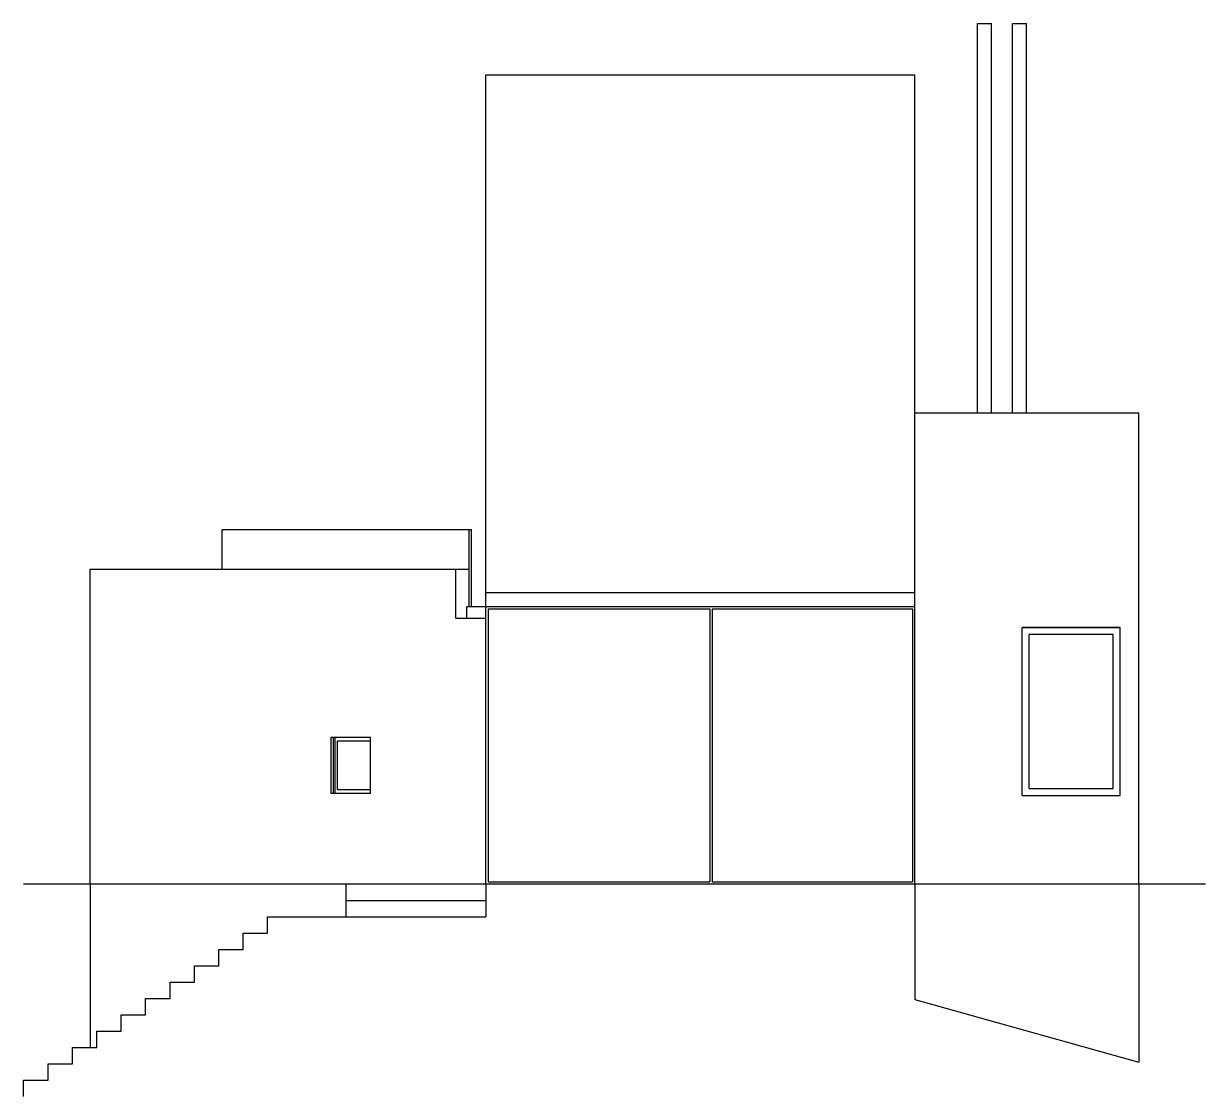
# Model space of a CAD drawing. Header units: inches. Extents: x -16498 to 1840, y 602 to 7454.
# Drawn here: x 1333 to 1840, y 3690 to 4150 of the extents above; entities that cross this region are included whole.
import ezdxf

# ---------------------------------------------------------------- set-up
doc = ezdxf.new("R2010")
doc.units = ezdxf.units.IN
doc.header["$LTSCALE"] = 0.5
doc.header["$MEASUREMENT"] = 0
for name, color, linetype in [('A-Elev-North', 7, 'Continuous'), ('A-Elev-South', 7, 'Continuous'), ('A-walls', 7, 'Continuous')]:
    doc.layers.add(name, color=color, linetype=linetype)

msp = doc.modelspace()

# ---------------------------------------------------------------- linework, layer by layer
at = {"layer": 'A-Elev-North', "color": 254}
msp.add_line((1531.16, 3921.18, -5104.67), (1531.16, 4128.26, 1911.68), dxfattribs=at)
at = {"layer": 'A-Elev-North'}
msp.add_line((1531.16, 4128.26, 1911.68), (1715.16, 4128.26, -5104.67), dxfattribs=at)
at = {"layer": 'A-Elev-North', "color": 253}
for p, q in [((1417.99, 3916.26, 42.9), (1417.99, 3933.26, 42.9)), ((1417.99, 3933.26, 42.9), (1524.97, 3933.26, -5104.67)), ((1523.9, 3916.26, -5104.67), (1523.9, 3933.26, -5104.67)), ((1524.97, 3900.26, -5104.67), (1524.97, 3933.26, -5104.67)), ((1361.46, 3781.26, -5147.57), (1361.46, 3916.26, -5104.67)), ((1361.46, 3916.26, -5104.67), (1523.9, 3916.26, -5104.67)), ((1518.25, 3895.26, -5104.67), (1518.25, 3916.26, -5104.67)), ((1522.9, 3900.26, -5104.67), (1531.16, 3900.26, 42.9)), ((1518.25, 3895.26, -8007.99), (1531.16, 3895.26, 42.9))]:
    msp.add_line(p, q, dxfattribs=at)
at = {"layer": 'A-Elev-North', "color": 251}
for p, q in [((1523.9, 3900.26, -5104.67), (1523.9, 3916.26, -5104.67)), ((1522.9, 3895.26, -5104.67), (1522.9, 3900.26, -5104.67)), ((1361.46, 3781.26, -5147.57), (1361.46, 3711.26, -45184.19)), ((1531.16, 3781.26, -5147.57), (1531.16, 3767.26, -5147.57)), ((1471.16, 3774.26, -10295.13), (1531.16, 3774.26, -10295.13)), ((1437.54, 3767.26, 42.9), (1531.16, 3767.26, -10295.13)), ((1437.54, 3760.26, 42.9), (1437.54, 3767.26, 42.9)), ((1427.07, 3760.26, 42.9), (1437.54, 3760.26, 42.9)), ((1427.07, 3753.26, 42.9), (1427.07, 3760.26, 42.9)), ((1416.61, 3753.26, 42.9), (1427.07, 3753.26, -5104.67)), ((1416.61, 3746.26, 42.9), (1416.61, 3753.26, 42.9)), ((1406.14, 3746.26, 42.9), (1416.61, 3746.26, -5104.67)), ((1406.14, 3739.26, 42.9), (1406.14, 3746.26, 42.9)), ((1395.67, 3739.26, 42.9), (1406.14, 3739.26, -5104.67)), ((1395.67, 3732.26, 42.9), (1395.67, 3739.26, 42.9)), ((1385.2, 3732.26, 42.9), (1395.67, 3732.26, -5104.67)), ((1385.2, 3725.26, 42.9), (1385.2, 3732.26, 42.9)), ((1374.74, 3725.26, 42.9), (1385.2, 3725.26, -5104.67)), ((1374.74, 3718.26, 42.9), (1374.74, 3725.26, 42.9)), ((1364.27, 3718.26, 42.9), (1374.74, 3718.26, -5104.67)), ((1364.27, 3711.26, 42.9), (1364.27, 3718.26, 42.9)), ((1353.8, 3711.26, -33017.52), (1364.27, 3711.26, -5104.67)), ((1353.8, 3704.26, -33017.52), (1353.8, 3711.26, -33017.52)), ((1343.34, 3704.26, -66077.94), (1353.8, 3704.26, -38165.09)), ((1343.34, 3697.26, -66077.94), (1343.34, 3704.26, -66077.94)), ((1332.87, 3697.26, -99138.35), (1343.34, 3697.26, -71225.5)), ((1332.87, 3690.26, -99138.35), (1332.87, 3697.26, -99138.35))]:
    msp.add_line(p, q, dxfattribs=at)
at = {"layer": 'A-Elev-South', "color": 253}
for p, q in [((1742.01, 3983.26, -5104.67), (1742.01, 4150.18)), ((1742.01, 4150.18), (1748.01, 4150.18)), ((1748.01, 3983.26, -5104.67), (1748.01, 4150.18)), ((1757.01, 3983.26, -5104.67), (1757.01, 4150.18)), ((1757.01, 4150.18), (1763.01, 4150.18)), ((1763.01, 3983.26, -5104.67), (1763.01, 4150.18)), ((1715.16, 3983.26, -5104.67), (1811.16, 3983.26, -5104.67)), ((1811.16, 3781.26, -5147.57), (1811.16, 3983.26, -5104.67)), ((1531.16, 3900.26, 42.9), (1715.16, 3900.26, 42.9)), ((1532.16, 3899.26, 42.9), (1627.16, 3899.26)), ((1532.16, 3899.26, 42.9), (1532.16, 3782.26, -5061.77)), ((1627.16, 3899.26, -42.9), (1627.16, 3782.26, -5147.57)), ((1628.16, 3899.26, -42.9), (1628.16, 3782.26, -5147.57)), ((1628.16, 3899.26), (1714.16, 3899.26, 42.9)), ((1714.16, 3899.26), (1714.16, 3782.26, -5104.67)), ((1532.16, 3782.26, -5147.57), (1627.16, 3782.26, -5190.46)), ((1628.16, 3782.26, -5190.46), (1714.16, 3782.26, -5147.57))]:
    msp.add_line(p, q, dxfattribs=at)
at = {"layer": 'A-Elev-South', "color": 254}
msp.add_line((1715.16, 3921.18, -5104.67), (1715.16, 4128.26, -5104.67), dxfattribs=at)
at = {"layer": 'A-Elev-South', "color": 7}
msp.add_line((1531.16, 3781.26, -9922.32), (1531.16, 3921.18, -5104.67), dxfattribs=at)
at = {"layer": 'A-Elev-South'}
for p, q in [((1715.16, 3781.26, -5147.57), (1715.16, 3921.18, -5104.67)), ((1839.75, 3781.26, -5147.57), (1332.87, 3781.26, -5147.57))]:
    msp.add_line(p, q, dxfattribs=at)
at = {"layer": 'A-Elev-South', "color": 252}
for p, q in [((1803.16, 3891.26, -27993.22), (1761.16, 3891.26, -27993.22)), ((1761.16, 3819.26, -17698.09), (1761.16, 3891.26, -17698.09)), ((1761.16, 3891.26, -27993.22), (1803.16, 3891.26, -27993.22)), ((1800.16, 3888.26, -27993.22), (1764.16, 3888.26, -27993.22)), ((1764.16, 3822.26, -28481.71), (1764.16, 3888.26, -18015.26)), ((1800.16, 3822.26, -17698.09), (1800.16, 3888.26, -17698.09)), ((1803.16, 3819.26, -17698.09), (1803.16, 3891.26, -17698.09)), ((1464.68, 3844.26, -2530.89), (1481.65, 3844.26, -2530.89)), ((1464.68, 3844.26, -2530.89), (1464.68, 3820.26, -2530.89)), ((1481.65, 3820.26, 42.9), (1481.65, 3844.26, 42.9)), ((1764.16, 3822.26, -27993.22), (1800.16, 3822.26, -27993.22)), ((1464.68, 3820.26, -2530.89), (1481.65, 3820.26, -2530.89)), ((1761.16, 3819.26, -27993.22), (1803.16, 3819.26, -27993.22))]:
    msp.add_line(p, q, dxfattribs=at)
at = {"layer": 'A-Elev-South', "color": 250}
msp.add_line((1465.74, 3820.26, -2530.89), (1465.74, 3844.26, -2530.89), dxfattribs=at)
at = {"layer": 'A-Elev-South', "color": 251}
for p, q in [((1466.44, 3820.26, -2788.5), (1466.44, 3844.26, -2788.5)), ((1467.44, 3842.7, -2378.54), (1481.65, 3842.7, -214.72)), ((1467.44, 3821.82, -2788.5), (1467.44, 3842.7, -2788.5)), ((1467.44, 3821.82, -2378.54), (1481.65, 3821.82, -214.72)), ((1715.16, 3781.26, -5147.57), (1715.16, 3731.85, -11990.54)), ((1811.16, 3781.26, -5147.57), (1811.16, 3704.94, -5147.57)), ((1715.16, 3731.85, -11990.54), (1811.16, 3704.94, -5147.57))]:
    msp.add_line(p, q, dxfattribs=at)
at = {"layer": 'A-walls'}
msp.add_line((1531.16, 3906.26), (1715.16, 3906.26), dxfattribs=at)
at = {"layer": 'A-walls', "color": 251}
msp.add_line((1471.16, 3767.26, -5147.57), (1471.16, 3781.26, -5147.57), dxfattribs=at)

doc.saveas('drawing.dxf')
